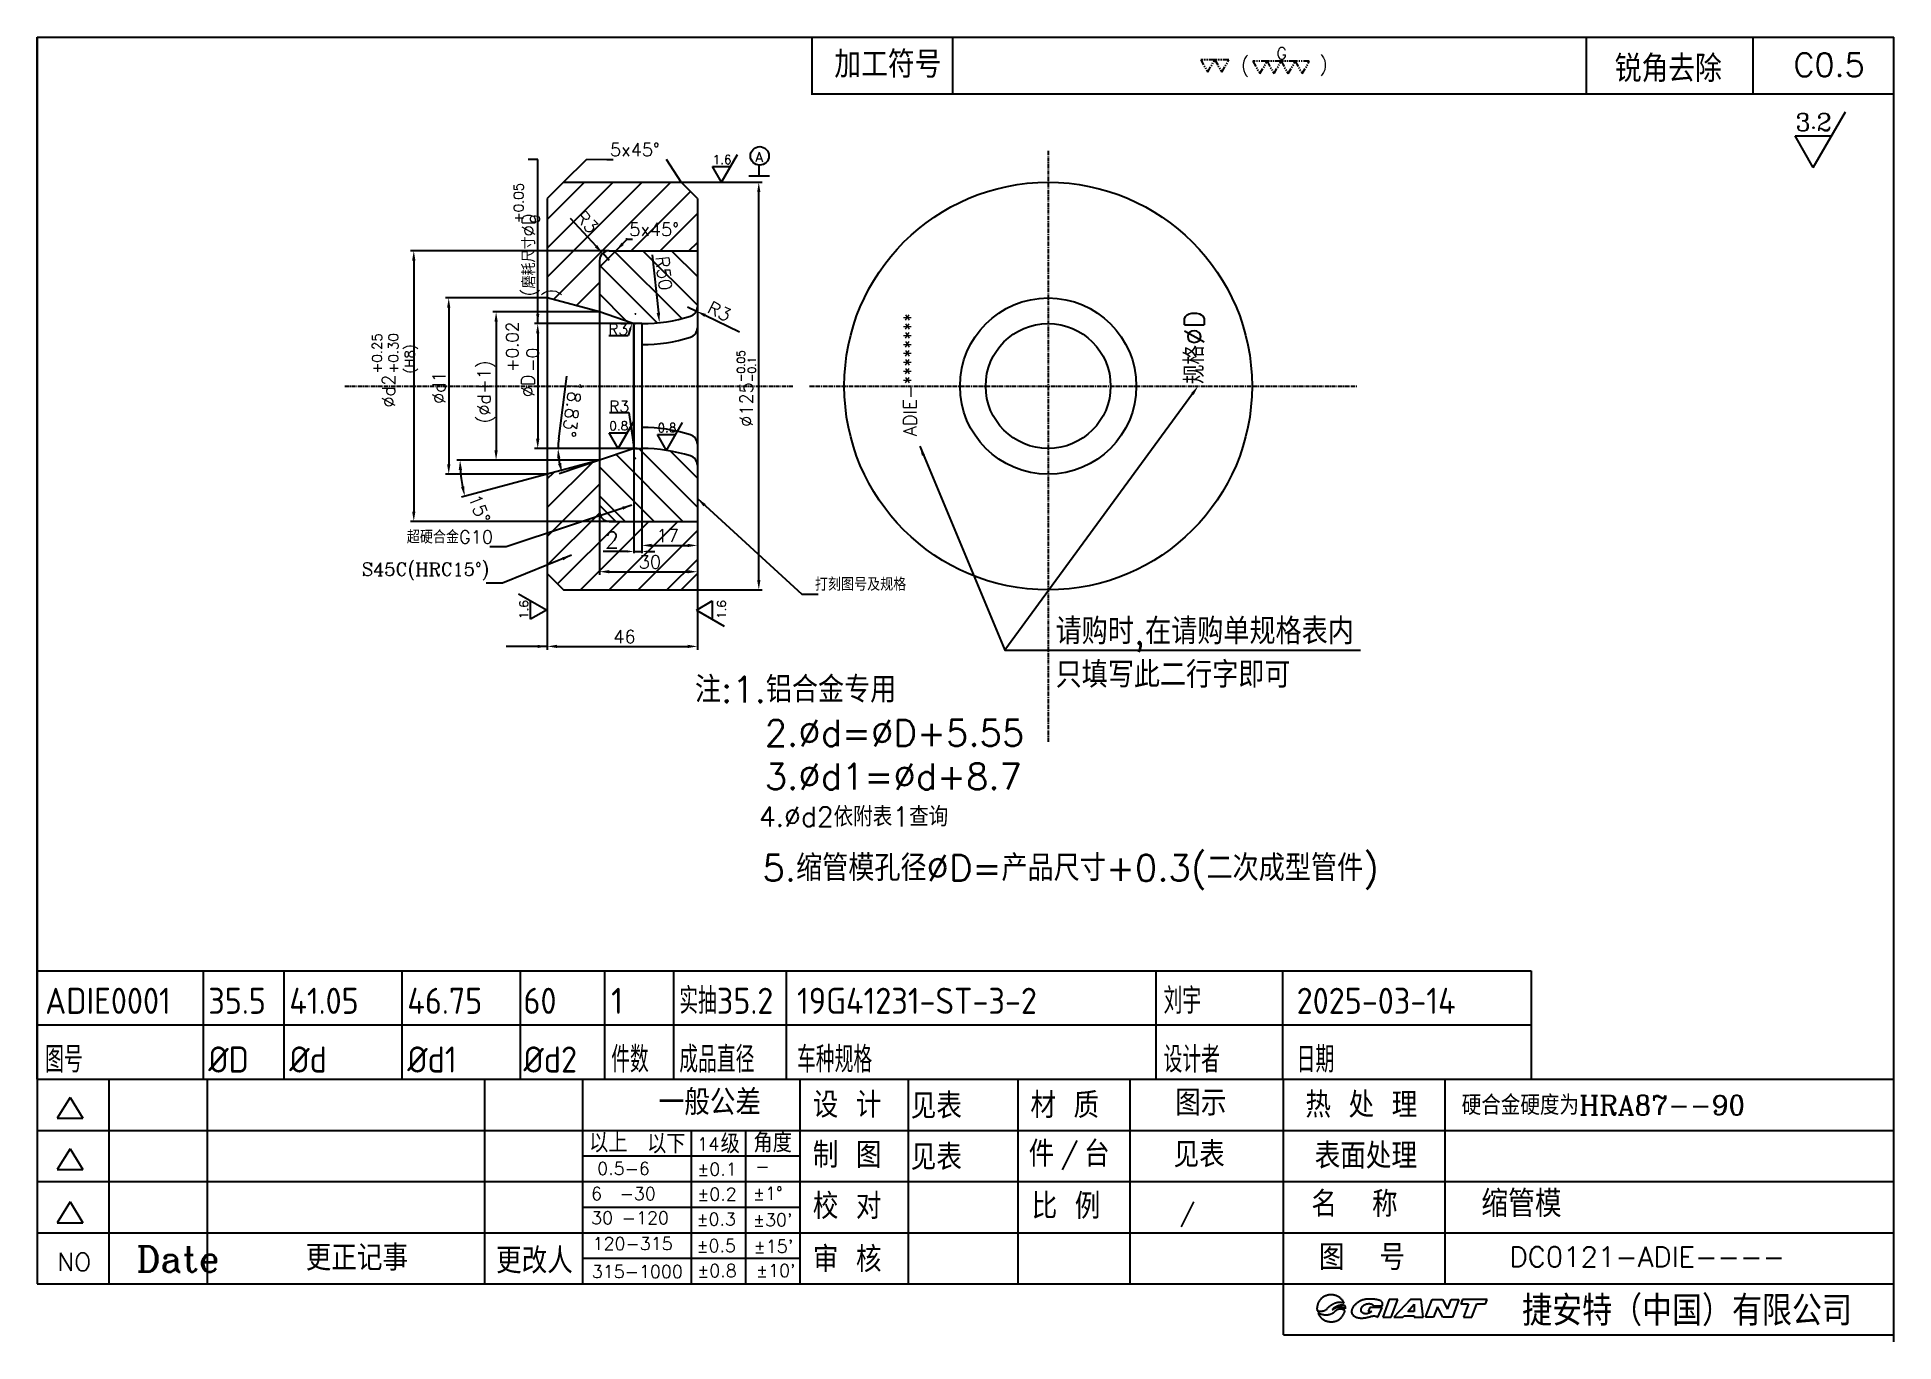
# Model space of a CAD drawing. Extents: x 169 to 738, y -1633 to -1233.
import ezdxf
from ezdxf.enums import TextEntityAlignment as Align

# ---------------------------------------------------------------- set-up
doc = ezdxf.new("R2010")
doc.units = 0
doc.header["$MEASUREMENT"] = 0
doc.linetypes.add('CENTER', pattern=[2, 1.25, -0.25, 0.25, -0.25])
doc.linetypes.add('PHANTOM', pattern=[2.5, 1.25, -0.25, 0.25, -0.25, 0.25, -0.25])
doc.layers.get('0').update_dxf_attribs({"linetype": 'CONTINUOUS'})
doc.layers.get('DEFPOINTS').update_dxf_attribs({"linetype": 'CONTINUOUS'})
for name, color, linetype in [('CEN', 1, 'CENTER'), ('CON', 7, 'CONTINUOUS'), ('DIM', 7, 'CONTINUOUS'), ('F', 7, 'CONTINUOUS'), ('TXT', 7, 'CONTINUOUS'), ('UTI', 4, 'PHANTOM')]:
    doc.layers.add(name, color=color, linetype=linetype)
doc.styles.add('ACISOTS', font='isocp.shx', dxfattribs={"height": 8, "bigfont": 'gbcbig.shx'})
doc.styles.add('H', font='complex.shx', dxfattribs={"bigfont": 'hzfs.shx'})
doc.styles.add('HZ', font='complex.shx', dxfattribs={"bigfont": 'HZFS.SHX'})
doc.styles.add('ROMANS', font='romans.shx', dxfattribs={"bigfont": 'hzfs.shx'})
doc.styles.get("Standard").update_dxf_attribs({"font": 'txt.shx', "bigfont": 'hzfs.shx'})
doc.styles.add('USER1', font='simplex.shx', dxfattribs={"bigfont": 'hzfs.shx'})
doc.dimstyles.get("Standard").update_dxf_attribs({"dimtxt": 4, "dimasz": 3, "dimexe": 1, "dimexo": 0, "dimgap": 1, "dimtad": 1, "dimdec": 3, "dimrnd": 0.01, "dimtxsty": 'STANDARD', "dimcen": 2.5, "dimazin": 2, "dimtfac": 1, "dimtdec": 3, "dimtmove": 0, "dimatfit": 3})
doc.dimstyles.new('STANDARD$0', dxfattribs={"dimtxt": 5, "dimasz": 2, "dimexe": 0.5, "dimexo": 0.5, "dimgap": 1, "dimtad": 1, "dimtxsty": 'ROMANS', "dimcen": 0, "dimclrd": 256, "dimclre": 256, "dimclrt": 256, "dimazin": 3, "dimtfac": 1, "dimtmove": 0, "dimatfit": 3, "dimlwd": -1, "dimlwe": -1})
doc.dimstyles.new('Standard$4', dxfattribs={"dimtxt": 3.5, "dimasz": 2, "dimexe": 0.5, "dimexo": 0.625, "dimtad": 1, "dimtxsty": 'STANDARD', "dimcen": 2.5, "dimclrt": 256, "dimazin": 2, "dimtfac": 1, "dimtmove": 0, "dimatfit": 3})

msp = doc.modelspace()

# ---------------------------------------------------------------- texts
at = {"style": 'HZ'}
for s, p in [('见表', (436.874, -1564.2588)), ('图示', (517.9732, -1563.2928)), ('见表', (436.874, -1579.9802))]:
    msp.add_text(s, height=7.84306, dxfattribs=at).set_placement(p)
msp.add_attdef('见表', (517.4627, -1579.1702), '1', height=7.8431, dxfattribs=at)
at = {"layer": 'DIM'}
for s, height, style, p in [('加工符号', 8.208, 'HZ', (413.4683, -1245.0273)), ('锐角去除', 8.208, 'HZ', (652.6957, -1246.3171)), ('图号', 8, 'ACISOTS', (171.5383, -1550.096)), ('%%CD', 8, 'ACISOTS', (221.5492, -1550.096)), ('%%Cd', 8, 'ACISOTS', (246.3824, -1550.096)), ('%%Cd1', 8, 'ACISOTS', (282.5535, -1550.096)), ('%%Cd2', 8, 'ACISOTS', (318.1628, -1550.096)), ('件数', 8, 'ACISOTS', (345.0505, -1550.096)), ('成品直径', 8, 'ACISOTS', (365.9234, -1550.096)), ('车种规格', 8, 'ACISOTS', (402.0299, -1550.096)), ('设计者', 8, 'ACISOTS', (514.389, -1550.096)), ('日期', 8, 'ACISOTS', (555.1949, -1550.096)), ('一般公差', 7.84306, 'HZ', (359.6098, -1563.1654)), ('设 计', 7.84306, 'HZ', (406.8588, -1563.9302)), ('材 质', 7.84306, 'HZ', (473.5625, -1564.0485)), ('热 处 理', 7.84306, 'HZ', (557.8711, -1563.9302)), ('硬合金硬度为HRA87--90', 6, 'HZ', (605.7631, -1563.1005)), ('以上', 5.8823, 'HZ', (338.2903, -1574.574)), ('以下', 5.8823, 'HZ', (356.0707, -1574.87)), ('14', 3.92153, 'USER1', (371.4326, -1573.9816)), ('级', 5.8823, 'HZ', (378.5927, -1574.87)), ('角度', 5.8823, 'HZ', (388.6683, -1574.574)), ('制 图', 7.84306, 'HZ', (406.8588, -1579.3205)), ('件', 7.8431, 'HZ', (473.0415, -1578.9392)), ('/', 5.8823, 'USER1', (482.7907, -1577.9544)), ('台', 7.8431, 'HZ', (490.0245, -1578.9392)), ('表面处理', 7.84306, 'HZ', (560.7165, -1579.5567)), ('0.5-6', 3.92153, 'USER1', (340.7673, -1581.4685)), ('%%p0.1', 3.92153, 'USER1', (371.4326, -1581.7025)), ('-', 3.9215, 'USER1', (389.2231, -1580.7666)), ('6  -30', 3.92153, 'USER1', (338.8946, -1589.1895)), ('%%p0.2', 3.92153, 'USER1', (371.4326, -1589.361)), ('%%p1%%d', 3.92153, 'USER1', (388.5209, -1589.1112)), ('校 对', 7.84306, 'HZ', (406.8588, -1595.0067)), ('比 例', 7.84306, 'HZ', (473.9668, -1594.9814)), ('名  称', 7.84306, 'HZ', (559.7111, -1594.3519)), ('缩管模', 8.208, 'HZ', (611.7917, -1594.4374)), ('30 -120', 3.92153, 'USER1', (338.8946, -1596.614)), ('%%p0.3', 3.92153, 'USER1', (371.1985, -1597.0195)), ("%%p30'", 3.92153, 'USER1', (388.5209, -1597.2376)), ('Date', 7.84306, 'HZ', (199.4432, -1611.1964)), ('更正记事', 7.84306, 'HZ', (251.4242, -1610.8313)), ('更改人', 7.84306, 'HZ', (309.7569, -1611.7039)), ('120-315', 3.92153, 'USER1', (339.3627, -1604.5065)), ('%%p0.5', 3.92153, 'USER1', (371.1985, -1605.1459)), ("%%p15'", 3.92153, 'USER1', (388.755, -1605.3641)), ('审 核', 7.84306, 'HZ', (406.8588, -1611.2848)), ('图  号', 7.84306, 'HZ', (561.9953, -1610.6908)), ('NO', 5.49014, 'USER1', (175.269, -1610.9196)), ('315-1000', 3.92153, 'USER1', (339.1287, -1613.1008)), ('%%p0.8', 3.92153, 'USER1', (371.4326, -1612.8044)), ("%%p10'", 3.92153, 'USER1', (389.4572, -1612.7886)), ('捷安特（中国）有限公司', 9.19109, 'HZ', (624.3138, -1627.7197))]:
    msp.add_text(s, height=height, dxfattribs=dict(at, style=style)).set_placement(p)
msp.add_text('C0.5', height=7.182, dxfattribs=at).set_placement((707.4751, -1244.6169))
at = {"layer": 'DIM', "attachment_point": 1, "style": 'H'}
for s, insert, char_height, width in [('3.2', (708.0894, -1255.9414), 5.4, 11.748), ('1.6', (376.1449, -1268.7683), 2.7, 5.87), ('A', (389.2777, -1267.8397), 3, 11.99), ('0.8', (344.4819, -1350.4183), 2.7, 5.87), ('0.8', (359.2646, -1350.989), 2.7, 5.87)]:
    msp.add_mtext(s, dxfattribs=dict(at, insert=insert, char_height=char_height, width=width))
at = {"layer": 'DIM'}
for s, insert, char_height, attachment_point in [('5x45%%d', (344.6778, -1269.0443), 4, 7), ('5x45%%d', (350.5727, -1291.537), 4, 4), ('超硬合金G10', (308.8578, -1387.8678), 4, 9), ('打刻图号及规格', (407.5094, -1402.3666), 4, 7), ('请购时,在请购单规格表内\\P只填写此二行字即可', (481.2959, -1432.1207), 8, 7)]:
    msp.add_mtext(s, dxfattribs=dict(at, insert=insert, char_height=char_height, attachment_point=attachment_point))
at = {"layer": 'DIM', "attachment_point": 1, "rotation": 90}
for s, insert, char_height, width in [('{\\H1.5x;+0.05\\P0}', (315.1662, -1289.6081), 2, 8.31), ('(磨耗尺寸%%cD    )', (317.7705, -1312.0529), 3.999, 36.428206), ('ADIE-********', (434.6907, -1354.8929), 4, 47.61), ('{\\H2x;+0.25\\P+0.30\\P(H8)}', (271.7762, -1335.7189), 1.5, 7.52)]:
    msp.add_mtext(s, dxfattribs=dict(at, insert=insert, char_height=char_height, width=width))
at = {"layer": 'DIM', "rotation": 90}
for s, insert, char_height, attachment_point in [('规格%%cD', (520.7971, -1338.9603), 6, 1), ('\\A1;%%cd2', (276.8606, -1341.1128), 4, 5)]:
    msp.add_mtext(s, dxfattribs=dict(at, insert=insert, char_height=char_height, attachment_point=attachment_point))
at = {"layer": 'DIM', "attachment_point": 1, "rotation": 90, "style": 'H'}
for s, insert, char_height, width in [('{\\H1.667x;+0.02\\P-0}', (312.8818, -1335.2531), 2.25, 20.475), ('1.6', (316.9017, -1411.0026), 2.7, 5.87), ('1.6', (377.5131, -1411.0026), 2.7, 5.87)]:
    msp.add_mtext(s, dxfattribs=dict(at, insert=insert, char_height=char_height, width=width))
at = {"layer": 'DIM', "insert": (307.723, -1399.0638), "char_height": 4, "attachment_point": 9, "style": 'HZ'}
msp.add_mtext('S45C(HRC15%%d)', dxfattribs=at)
at = {"layer": 'DIM', "char_height": 8, "width": 267.7, "attachment_point": 1}
for s, insert in [('注:1.铝合金专用\\P   2.%%cd=%%cD+5.55\\P   3.%%cd1=%%cd+8.7\\P  {\\H0.75x; 4.%%cd2依附表1查询}\\P\\P  ', (370.7386, -1428.6239)), ('   5.缩管模孔径%%cD=产品尺寸+0.3(二次成型管件)', (370.0506, -1483.3386))]:
    msp.add_mtext(s, dxfattribs=dict(at, insert=insert))
at = {"layer": 'DIM', "style": 'HZ'}
msp.add_attdef('/', (519.3885, -1595.7261), '1:1', height=5, dxfattribs=at)
at = {"layer": 'TXT'}
for s, height, style, p in [('(', 4.32, 'ROMANS', (538.0387, -1243.2473)), (')', 4.32, 'ROMANS', (562.1168, -1242.991)), ('ADIE0001', 8, 'ACISOTS', (171.5383, -1532.096)), ('35.5', 8, 'ACISOTS', (221.5492, -1532.096)), ('41.05', 8, 'ACISOTS', (246.3824, -1532.096)), ('46.75', 8, 'ACISOTS', (282.5535, -1532.096)), ('60', 8, 'ACISOTS', (318.1628, -1532.096)), ('1', 8, 'ACISOTS', (345.0505, -1532.096)), ('实抽35.2', 8, 'ACISOTS', (365.9234, -1532.096)), ('19G41231-ST-3-2', 8, 'ACISOTS', (402.0299, -1532.096)), ('刘宇', 8, 'ACISOTS', (514.389, -1532.096)), ('2025-03-14', 8, 'ACISOTS', (555.1949, -1532.096))]:
    msp.add_text(s, height=height, dxfattribs=dict(at, style=style)).set_placement(p)
msp.add_text('DC0121-ADIE----', height=6.2, dxfattribs=at).set_placement((662.672, -1606.6185), align=Align.MIDDLE)

# ---------------------------------------------------------------- blocks, each defined once
blk = doc.blocks.new('DY00018A')
at = {"layer": 'UTI', "color": 7}
for points in [[(1.5, 2.6), (-1.5, 2.6), (0, 0)], [(4.5, 2.6), (1.5, 2.6), (3, 0)]]:
    blk.add_lwpolyline(points, close=True, dxfattribs=at)
blk = doc.blocks.new('DY00021A')
at = {"layer": 'UTI', "color": 7}
for points in [[(1.5, 2.6), (-1.5, 2.6), (0, 0)], [(4.5, 2.6), (1.5, 2.6), (3, 0)], [(7.5, 2.6), (4.5, 2.6), (6, 0)], [(10.5, 2.6), (7.5, 2.6), (9, 0)]]:
    blk.add_lwpolyline(points, close=True, dxfattribs=at)
at = {"layer": 'UTI'}
blk.add_text('G', height=2.5, dxfattribs=at).set_placement((4.61, 4.28), align=Align.MIDDLE)
blk = doc.blocks.new('*D16')
at = {"layer": 'DEFPOINTS', "color": 0, "transparency": 16777216}
for p in [(368.47, -1315.28), (371.17, -1316.59)]:
    blk.add_point(p, dxfattribs=at)
at = {"layer": 'DIM', "color": 0, "lineweight": -2, "transparency": 16777216}
for p, q in [((368.47, -1315.28), (371.17, -1316.59)), ((384.37, -1323), (373.87, -1317.9))]:
    blk.add_line(p, q, dxfattribs=at)
at = {"layer": 'DIM', "color": 0, "transparency": 16777216}
blk.add_solid([(374.09, -1317.45), (373.65, -1318.35), (371.17, -1316.59)], dxfattribs=at)
at = {"layer": 'DIM', "color": 0, "transparency": 16777216, "insert": (378.18, -1316.66), "char_height": 4, "attachment_point": 5, "rotation": 334.1077}
blk.add_mtext('\\A1;R3', dxfattribs=at)
blk = doc.blocks.new('*D15')
at = {"layer": 'DEFPOINTS', "color": 0, "transparency": 16777216}
for p in [(351.5, -1320.26), (352.47, -1317.42)]:
    blk.add_point(p, dxfattribs=at)
at = {"layer": 'DIM', "color": 0, "lineweight": -2, "transparency": 16777216}
for p, q in [((352.38, -1317.42), (352.56, -1317.42)), ((352.47, -1317.51), (352.47, -1317.33)), ((344.29, -1324.04), (350.21, -1324.04)), ((350.86, -1322.15), (350.21, -1324.04))]:
    blk.add_line(p, q, dxfattribs=at)
at = {"layer": 'DIM', "color": 0, "transparency": 16777216}
blk.add_solid([(351.17, -1322.26), (350.54, -1322.04), (351.5, -1320.26)], dxfattribs=at)
at = {"layer": 'DIM', "transparency": 16777216, "insert": (347.2, -1322.2), "char_height": 3.5, "attachment_point": 5}
blk.add_mtext('\\A1;R3', dxfattribs=at)
blk = doc.blocks.new('*D14')
at = {"layer": 'DEFPOINTS', "color": 0, "transparency": 16777216}
for p in [(354.47, -1270.42), (359.83, -1320.13)]:
    blk.add_point(p, dxfattribs=at)
at = {"layer": 'DIM', "color": 0, "lineweight": -2, "transparency": 16777216}
blk.add_line((357.59, -1299.32), (359.51, -1317.15), dxfattribs=at)
at = {"layer": 'DIM', "color": 0, "transparency": 16777216}
blk.add_solid([(359.01, -1317.2), (360.01, -1317.09), (359.83, -1320.13)], dxfattribs=at)
at = {"layer": 'DIM', "color": 0, "transparency": 16777216, "insert": (361.21, -1304.96), "char_height": 4, "attachment_point": 5, "rotation": 276.1503}
blk.add_mtext('\\A1;R50', dxfattribs=at)
blk = doc.blocks.new('*D13')
at = {"layer": 'DEFPOINTS', "color": 0, "transparency": 16777216}
for p in [(341.47, -1378.07), (371.47, -1381.07), (371.47, -1396.5)]:
    blk.add_point(p, dxfattribs=at)
at = {"layer": 'DIM', "color": 0, "lineweight": -2, "transparency": 16777216}
for p, q in [((341.47, -1378.07), (341.47, -1397.5)), ((371.47, -1381.07), (371.47, -1397.5)), ((344.47, -1396.5), (368.47, -1396.5))]:
    blk.add_line(p, q, dxfattribs=at)
at = {"layer": 'DIM', "color": 0, "transparency": 16777216}
for points in [[(344.47, -1396), (344.47, -1397), (341.47, -1396.5)], [(368.47, -1397), (368.47, -1396), (371.47, -1396.5)]]:
    blk.add_solid(points, dxfattribs=at)
at = {"layer": 'DIM', "color": 0, "transparency": 16777216, "insert": (356.93, -1393.5), "char_height": 4, "attachment_point": 5}
blk.add_mtext('\\A1;30', dxfattribs=at)
blk = doc.blocks.new('*D12')
at = {"layer": 'DEFPOINTS', "color": 0, "transparency": 16777216}
for p in [(354.47, -1358.72), (371.47, -1358.72), (371.47, -1388.44)]:
    blk.add_point(p, dxfattribs=at)
at = {"layer": 'DIM', "color": 0, "lineweight": -2, "transparency": 16777216}
for p, q in [((354.47, -1358.72), (354.47, -1389.44)), ((371.47, -1358.72), (371.47, -1389.44)), ((357.47, -1388.44), (368.47, -1388.44))]:
    blk.add_line(p, q, dxfattribs=at)
at = {"layer": 'DIM', "color": 0, "transparency": 16777216}
for points in [[(357.47, -1387.94), (357.47, -1388.94), (354.47, -1388.44)], [(368.47, -1388.94), (368.47, -1387.94), (371.47, -1388.44)]]:
    blk.add_solid(points, dxfattribs=at)
at = {"layer": 'DIM', "color": 0, "transparency": 16777216, "insert": (362.33, -1385.44), "char_height": 4, "attachment_point": 5}
blk.add_mtext('\\A1;17', dxfattribs=at)
blk = doc.blocks.new('*D11')
at = {"layer": 'DEFPOINTS', "color": 0, "transparency": 16777216}
for p in [(366.47, -1277.07), (390.3, -1277.07), (366.47, -1402.07)]:
    blk.add_point(p, dxfattribs=at)
at = {"layer": 'DIM', "color": 0, "lineweight": -2, "transparency": 16777216}
for p, q in [((366.47, -1277.07), (391.3, -1277.07)), ((390.3, -1399.07), (390.3, -1280.07)), ((366.47, -1402.07), (391.3, -1402.07))]:
    blk.add_line(p, q, dxfattribs=at)
at = {"layer": 'DIM', "color": 0, "transparency": 16777216}
for points in [[(390.8, -1280.07), (389.8, -1280.07), (390.3, -1277.07)], [(389.8, -1399.07), (390.8, -1399.07), (390.3, -1402.07)]]:
    blk.add_solid(points, dxfattribs=at)
at = {"layer": 'DIM', "color": 0, "transparency": 16777216, "insert": (386.5, -1340.3), "char_height": 4, "attachment_point": 5, "rotation": 90}
blk.add_mtext('\\A1;%%C125{\\H2.400000;\\S-0.05^ -0.1;}', dxfattribs=at)
blk = doc.blocks.new('*D10')
at = {"layer": 'DEFPOINTS', "color": 0, "transparency": 16777216}
for p in [(352.05, -1358.74), (352.47, -1361.72)]:
    blk.add_point(p, dxfattribs=at)
at = {"layer": 'DIM', "color": 0, "lineweight": -2, "transparency": 16777216}
for p, q in [((344.49, -1347.66), (350.5, -1347.66)), ((350.5, -1347.66), (351.78, -1356.76)), ((352.38, -1361.72), (352.56, -1361.72)), ((352.47, -1361.81), (352.47, -1361.63))]:
    blk.add_line(p, q, dxfattribs=at)
at = {"layer": 'DIM', "color": 0, "transparency": 16777216}
blk.add_solid([(351.45, -1356.81), (352.11, -1356.72), (352.05, -1358.74)], dxfattribs=at)
at = {"layer": 'DIM', "transparency": 16777216, "insert": (347.49, -1345.82), "char_height": 3.5, "attachment_point": 5}
blk.add_mtext('\\A1;R3', dxfattribs=at)
blk = doc.blocks.new('*D9')
at = {"layer": 'DEFPOINTS', "color": 0, "transparency": 16777216}
for p in [(325.47, -1312.55), (295.25, -1366.58), (325.47, -1366.58)]:
    blk.add_point(p, dxfattribs=at)
at = {"layer": 'DIM', "color": 0, "lineweight": -2, "transparency": 16777216}
for p, q in [((325.47, -1312.55), (294.25, -1312.55)), ((295.25, -1315.55), (295.25, -1363.58)), ((325.47, -1366.58), (294.25, -1366.58))]:
    blk.add_line(p, q, dxfattribs=at)
at = {"layer": 'DIM', "color": 0, "transparency": 16777216}
for points in [[(295.75, -1315.55), (294.75, -1315.55), (295.25, -1312.55)], [(294.75, -1363.58), (295.75, -1363.58), (295.25, -1366.58)]]:
    blk.add_solid(points, dxfattribs=at)
at = {"layer": 'DIM', "color": 0, "transparency": 16777216, "insert": (292.25, -1340), "char_height": 4, "attachment_point": 5, "rotation": 90}
blk.add_mtext('\\A1;%%cd1', dxfattribs=at)
blk = doc.blocks.new('*D8')
at = {"layer": 'DEFPOINTS', "color": 0, "transparency": 16777216}
for p in [(298.88, -1366.02), (325.12, -1362.3), (341.47, -1362.3), (341.47, -1362.3), (325.47, -1366.58)]:
    blk.add_point(p, dxfattribs=at)
at = {"layer": 'DIM', "color": 0, "lineweight": -2, "transparency": 16777216}
for p, q in [((325.12, -1362.3), (297.72, -1362.3)), ((325.47, -1366.58), (299.21, -1373.62))]:
    blk.add_line(p, q, dxfattribs=at)
blk.add_arc((341.47, -1362.3), 42.75, 184.0211, 190.9789, dxfattribs=at)
at = {"layer": 'DIM', "color": 0, "transparency": 16777216}
for points in [[(299.32, -1365.28), (298.32, -1365.31), (298.72, -1362.3)], [(299.01, -1370.55), (299.99, -1370.33), (300.17, -1373.36)]]:
    blk.add_solid(points, dxfattribs=at)
at = {"layer": 'DIM', "color": 0, "transparency": 16777216, "insert": (304.6, -1377.15), "char_height": 4, "attachment_point": 5, "rotation": 291.9425}
blk.add_mtext('\\A1;15%%d', dxfattribs=at)
blk = doc.blocks.new('*D7')
at = {"layer": 'DEFPOINTS', "color": 0, "transparency": 16777216}
for p in [(342.44, -1298.86), (344.47, -1301.07)]:
    blk.add_point(p, dxfattribs=at)
at = {"layer": 'DIM', "color": 0, "lineweight": -2, "transparency": 16777216}
for p, q in [((332.47, -1288.1), (340.4, -1296.66)), ((344.47, -1301.07), (342.44, -1298.86))]:
    blk.add_line(p, q, dxfattribs=at)
at = {"layer": 'DIM', "color": 0, "transparency": 16777216}
blk.add_solid([(340.03, -1297), (340.76, -1296.32), (342.44, -1298.86)], dxfattribs=at)
at = {"layer": 'DIM', "color": 0, "transparency": 16777216, "insert": (337.62, -1289.24), "char_height": 4, "attachment_point": 5, "rotation": 312.7845}
blk.add_mtext('\\A1;R3', dxfattribs=at)
blk = doc.blocks.new('*D6')
at = {"layer": 'DEFPOINTS', "color": 0, "transparency": 16777216}
for p in [(341.47, -1316.83), (309.77, -1362.3), (341.47, -1362.3)]:
    blk.add_point(p, dxfattribs=at)
at = {"layer": 'DIM', "color": 0, "lineweight": -2, "transparency": 16777216}
for p, q in [((341.47, -1316.83), (308.77, -1316.83)), ((309.77, -1319.83), (309.77, -1359.3)), ((341.47, -1362.3), (308.77, -1362.3))]:
    blk.add_line(p, q, dxfattribs=at)
at = {"layer": 'DIM', "color": 0, "transparency": 16777216}
for points in [[(310.27, -1319.83), (309.27, -1319.83), (309.77, -1316.83)], [(309.27, -1359.3), (310.27, -1359.3), (309.77, -1362.3)]]:
    blk.add_solid(points, dxfattribs=at)
at = {"layer": 'DIM', "color": 0, "transparency": 16777216, "insert": (306.77, -1341.33), "char_height": 4, "attachment_point": 5, "rotation": 90}
blk.add_mtext('\\A1;(%%cd+1)', dxfattribs=at)
blk = doc.blocks.new('*D5')
at = {"layer": 'DEFPOINTS', "color": 0, "transparency": 16777216}
for p in [(325.47, -1397.07), (371.47, -1397.07), (371.47, -1419.41)]:
    blk.add_point(p, dxfattribs=at)
at = {"layer": 'DIM', "color": 0, "lineweight": -2, "transparency": 16777216}
for p, q in [((325.47, -1397.07), (325.47, -1420.41)), ((371.47, -1397.07), (371.47, -1420.41)), ((328.47, -1419.41), (368.47, -1419.41))]:
    blk.add_line(p, q, dxfattribs=at)
at = {"layer": 'DIM', "color": 0, "transparency": 16777216}
for points in [[(328.47, -1418.91), (328.47, -1419.91), (325.47, -1419.41)], [(368.47, -1419.91), (368.47, -1418.91), (371.47, -1419.41)]]:
    blk.add_solid(points, dxfattribs=at)
at = {"layer": 'DIM', "color": 0, "transparency": 16777216, "insert": (349.13, -1416.41), "char_height": 4, "attachment_point": 5}
blk.add_mtext('\\A1;46', dxfattribs=at)
blk = doc.blocks.new('*D4')
at = {"layer": 'DEFPOINTS', "color": 0, "transparency": 16777216}
for p in [(351.97, -1320.42), (354.47, -1320.42), (354.47, -1390.3)]:
    blk.add_point(p, dxfattribs=at)
at = {"layer": 'DIM', "transparency": 16777216}
for p, q in [((351.97, -1320.92), (351.97, -1390.8)), ((354.47, -1320.92), (354.47, -1390.8)), ((349.97, -1390.3), (342.64, -1390.3)), ((351.97, -1390.3), (354.47, -1390.3)), ((356.47, -1390.3), (358.47, -1390.3))]:
    blk.add_line(p, q, dxfattribs=at)
for points in [[(349.97, -1390.63), (349.97, -1389.96), (351.97, -1390.3)], [(356.47, -1389.96), (356.47, -1390.63), (354.47, -1390.3)]]:
    blk.add_solid(points, dxfattribs=at)
at = {"layer": 'DIM', "transparency": 16777216, "insert": (345.31, -1386.8), "char_height": 5, "attachment_point": 5, "style": 'ROMANS'}
blk.add_mtext('\\A1;2', dxfattribs=at)
blk = doc.blocks.new('*D3')
at = {"layer": 'DEFPOINTS', "color": 0, "transparency": 16777216}
for p in [(341.47, -1358.72), (351.5, -1358.88), (352.97, -1358.72), (329.33, -1363.76), (341.47, -1362.3)]:
    blk.add_point(p, dxfattribs=at)
at = {"layer": 'DIM', "color": 0, "lineweight": -2, "transparency": 16777216}
for p, q in [((328.97, -1355.72), (331.46, -1336.55)), ((341.47, -1358.72), (327.77, -1358.72)), ((341.47, -1362.3), (329.07, -1366.53))]:
    blk.add_line(p, q, dxfattribs=at)
for start, end in [(172.5854, 180), (187.4146, 191.4192)]:
    blk.add_arc((351.97, -1358.72), 23.2, start, end, dxfattribs=at)
at = {"layer": 'DIM', "color": 0, "transparency": 16777216}
for points in [[(329.47, -1361.68), (328.47, -1361.74), (328.77, -1358.72)], [(328.75, -1363.44), (329.72, -1363.18), (330.02, -1366.2)]]:
    blk.add_solid(points, dxfattribs=at)
at = {"layer": 'DIM', "color": 0, "transparency": 16777216, "insert": (333.19, -1346.52), "char_height": 4, "attachment_point": 5, "rotation": 262.5854}
blk.add_mtext('\\A1;18.83%%d', dxfattribs=at)
blk = doc.blocks.new('*D2')
at = {"layer": 'DEFPOINTS', "color": 0, "transparency": 16777216}
for p in [(352.47, -1320.42), (322.53, -1358.72), (352.47, -1358.72)]:
    blk.add_point(p, dxfattribs=at)
at = {"layer": 'DIM', "color": 0, "lineweight": -2, "transparency": 16777216}
for p, q in [((352.47, -1320.42), (321.53, -1320.42)), ((322.53, -1323.42), (322.53, -1355.72)), ((352.47, -1358.72), (321.53, -1358.72))]:
    blk.add_line(p, q, dxfattribs=at)
at = {"layer": 'DIM', "color": 0, "transparency": 16777216}
for points in [[(323.03, -1323.42), (322.03, -1323.42), (322.53, -1320.42)], [(322.03, -1355.72), (323.03, -1355.72), (322.53, -1358.72)]]:
    blk.add_solid(points, dxfattribs=at)
at = {"layer": 'DIM', "color": 0, "transparency": 16777216, "insert": (319.53, -1339.49), "char_height": 4, "attachment_point": 5, "rotation": 90}
blk.add_mtext('\\A1;%%cD', dxfattribs=at)
blk = doc.blocks.new('GIANT')
for p, q in [((231.51, 30.36), (231.43, 30.28)), ((231.59, 30.43), (231.51, 30.36)), ((231.68, 30.5), (231.59, 30.43)), ((231.77, 30.56), (231.68, 30.5)), ((231.87, 30.62), (231.77, 30.56)), ((231.97, 30.68), (231.87, 30.62)), ((232.07, 30.73), (231.97, 30.68)), ((232.17, 30.77), (232.07, 30.73)), ((232.27, 30.81), (232.17, 30.77)), ((232.38, 30.85), (232.27, 30.81)), ((232.49, 30.88), (232.38, 30.85)), ((232.6, 30.91), (232.49, 30.88)), ((232.72, 30.93), (232.6, 30.91)), ((232.83, 30.94), (232.72, 30.93)), ((232.95, 30.95), (232.83, 30.94)), ((233.07, 30.96), (232.95, 30.95)), ((233.18, 30.95), (233.07, 30.96)), ((233.3, 30.95), (233.18, 30.95)), ((233.42, 30.93), (233.3, 30.95)), ((233.53, 30.91), (233.42, 30.93)), ((233.65, 30.89), (233.53, 30.91)), ((233.76, 30.86), (233.65, 30.89)), ((233.87, 30.82), (233.76, 30.86)), ((233.98, 30.78), (233.87, 30.82)), ((234.09, 30.74), (233.98, 30.78)), ((234.19, 30.68), (234.09, 30.74)), ((234.29, 30.63), (234.19, 30.68)), ((234.39, 30.57), (234.29, 30.63)), ((234.49, 30.5), (234.39, 30.57)), ((234.58, 30.43), (234.49, 30.5)), ((234.67, 30.35), (234.58, 30.43)), ((234.75, 30.27), (234.67, 30.35)), ((230.79, 28.9), (230.78, 28.78)), ((230.78, 28.78), (230.78, 28.67)), ((230.78, 28.67), (230.79, 28.56)), ((230.8, 29.01), (230.79, 28.9)), ((230.79, 28.56), (230.8, 28.45)), ((230.82, 29.12), (230.8, 29.01)), ((230.8, 28.45), (230.82, 28.34)), ((230.84, 29.23), (230.82, 29.12)), ((230.82, 28.34), (230.9, 28.32)), ((230.87, 29.33), (230.84, 29.23)), ((230.9, 29.44), (230.87, 29.33)), ((230.94, 29.55), (230.9, 29.44)), ((230.9, 28.32), (230.98, 28.31)), ((231.01, 27.94), (230.93, 27.97)), ((230.93, 27.97), (230.97, 27.88)), ((230.98, 29.65), (230.94, 29.55)), ((230.97, 27.88), (231.01, 27.79)), ((231.03, 29.75), (230.98, 29.65)), ((230.98, 28.31), (231.07, 28.3)), ((231.08, 27.91), (231.01, 27.94)), ((231.01, 27.79), (231.06, 27.7)), ((231.09, 29.84), (231.03, 29.75)), ((231.06, 27.7), (231.11, 27.61)), ((231.07, 28.3), (231.15, 28.29)), ((231.15, 27.88), (231.08, 27.91)), ((231.15, 29.94), (231.09, 29.84)), ((231.11, 27.61), (231.17, 27.53)), ((231.21, 30.03), (231.15, 29.94)), ((231.15, 28.29), (231.23, 28.28)), ((231.23, 27.85), (231.15, 27.88)), ((231.17, 27.53), (231.23, 27.45)), ((231.28, 30.12), (231.21, 30.03)), ((231.23, 28.28), (231.31, 28.28)), ((231.3, 27.81), (231.23, 27.85)), ((231.23, 27.45), (231.29, 27.37)), ((231.35, 30.2), (231.28, 30.12)), ((231.29, 27.37), (231.36, 27.29)), ((231.38, 27.79), (231.3, 27.81)), ((231.31, 28.28), (231.39, 28.28)), ((231.43, 30.28), (231.35, 30.2)), ((231.46, 27.76), (231.38, 27.79)), ((231.39, 28.28), (231.48, 28.28)), ((231.53, 27.73), (231.46, 27.76)), ((231.48, 28.28), (231.56, 28.28)), ((231.61, 27.71), (231.53, 27.73)), ((231.56, 28.28), (231.64, 28.29)), ((231.69, 27.69), (231.61, 27.71)), ((231.64, 28.29), (231.72, 28.31)), ((231.77, 27.67), (231.69, 27.69)), ((231.72, 28.31), (231.8, 28.32)), ((231.85, 27.66), (231.77, 27.67)), ((231.8, 28.32), (231.88, 28.35)), ((231.93, 27.65), (231.85, 27.66)), ((231.88, 28.35), (231.96, 28.37)), ((232.01, 27.64), (231.93, 27.65)), ((231.96, 28.37), (232.03, 28.41)), ((232.09, 27.63), (232.01, 27.64)), ((232.03, 28.41), (232.11, 28.44)), ((232.18, 27.63), (232.09, 27.63)), ((232.11, 28.44), (232.18, 28.49)), ((232.18, 28.49), (232.25, 28.53)), ((232.26, 27.62), (232.18, 27.63)), ((232.25, 28.53), (232.31, 28.58)), ((232.34, 27.62), (232.26, 27.62)), ((232.31, 28.58), (232.37, 28.63)), ((232.42, 27.63), (232.34, 27.62)), ((232.37, 28.63), (232.44, 28.69)), ((232.5, 27.64), (232.42, 27.63)), ((232.44, 28.69), (232.5, 28.74)), ((232.5, 28.74), (232.56, 28.8)), ((232.58, 27.64), (232.5, 27.64)), ((232.56, 28.8), (232.62, 28.86)), ((232.66, 27.66), (232.58, 27.64)), ((232.62, 28.86), (232.68, 28.91)), ((232.74, 27.67), (232.66, 27.66)), ((232.68, 28.91), (232.74, 28.97)), ((232.74, 28.97), (232.8, 29.03)), ((232.82, 27.69), (232.74, 27.67)), ((232.8, 29.03), (232.86, 29.08)), ((232.9, 27.72), (232.82, 27.69)), ((232.86, 29.08), (232.92, 29.13)), ((232.98, 27.74), (232.9, 27.72)), ((232.92, 29.13), (232.98, 29.19)), ((232.98, 29.19), (233.05, 29.24)), ((233.05, 27.77), (232.98, 27.74)), ((233.05, 29.24), (233.11, 29.29)), ((233.13, 27.8), (233.05, 27.77)), ((233.11, 29.29), (233.18, 29.33)), ((233.2, 27.84), (233.13, 27.8)), ((233.18, 29.33), (233.25, 29.38)), ((233.27, 27.88), (233.2, 27.84)), ((233.25, 29.38), (233.32, 29.42)), ((233.34, 27.92), (233.27, 27.88)), ((233.28, 28.48), (233.35, 28.58)), ((233.38, 28.54), (233.28, 28.48)), ((233.32, 29.42), (233.39, 29.46)), ((233.41, 27.97), (233.34, 27.92)), ((233.35, 28.58), (233.43, 28.68)), ((233.48, 28.6), (233.38, 28.54)), ((233.39, 29.46), (233.46, 29.5)), ((233.47, 28.01), (233.41, 27.97)), ((233.43, 28.68), (233.51, 28.77)), ((233.46, 29.5), (233.54, 29.54)), ((233.54, 28.06), (233.47, 28.01)), ((233.59, 28.66), (233.48, 28.6)), ((233.51, 28.77), (233.61, 28.86)), ((233.54, 29.54), (233.61, 29.57)), ((233.6, 28.12), (233.54, 28.06)), ((233.69, 28.72), (233.59, 28.66)), ((233.66, 28.17), (233.6, 28.12)), ((233.61, 29.57), (233.69, 29.6)), ((233.61, 28.86), (233.7, 28.93)), ((233.72, 28.22), (233.66, 28.17)), ((233.69, 29.6), (233.77, 29.63)), ((233.8, 28.77), (233.69, 28.72)), ((233.7, 28.93), (233.8, 29.01)), ((233.78, 28.28), (233.72, 28.22)), ((233.77, 29.63), (233.84, 29.66)), ((233.85, 28.33), (233.78, 28.28)), ((233.8, 29.01), (233.91, 29.07)), ((233.91, 28.82), (233.8, 28.77)), ((233.84, 29.66), (233.92, 29.68)), ((233.91, 28.38), (233.85, 28.33)), ((233.91, 29.07), (234.02, 29.13)), ((234.02, 28.86), (233.91, 28.82)), ((233.97, 28.43), (233.91, 28.38)), ((233.92, 29.68), (234, 29.7)), ((234.04, 28.48), (233.97, 28.43)), ((234, 29.7), (234.08, 29.72)), ((234.02, 29.13), (234.13, 29.18)), ((234.13, 28.9), (234.02, 28.86)), ((234.11, 28.52), (234.04, 28.48)), ((234.08, 29.72), (234.16, 29.73)), ((234.18, 28.56), (234.11, 28.52)), ((234.13, 29.18), (234.25, 29.22)), ((234.25, 28.92), (234.13, 28.9)), ((234.16, 29.73), (234.25, 29.74)), ((234.26, 28.58), (234.18, 28.56)), ((234.25, 29.74), (234.33, 29.75)), ((234.25, 29.22), (234.37, 29.25)), ((234.37, 28.94), (234.25, 28.92)), ((234.34, 28.61), (234.26, 28.58)), ((234.33, 29.75), (234.41, 29.75)), ((234.42, 28.62), (234.34, 28.61)), ((234.37, 29.25), (234.49, 29.28)), ((234.49, 28.95), (234.37, 28.94)), ((234.41, 29.75), (234.49, 29.75)), ((234.5, 28.62), (234.42, 28.62)), ((234.49, 29.75), (234.58, 29.75)), ((234.49, 29.28), (234.62, 29.3)), ((234.61, 28.94), (234.49, 28.95)), ((234.58, 28.62), (234.5, 28.62)), ((234.58, 29.75), (234.66, 29.74)), ((234.66, 28.62), (234.58, 28.62)), ((234.72, 28.93), (234.61, 28.94)), ((234.62, 29.3), (234.74, 29.31)), ((234.66, 29.74), (234.74, 29.73)), ((234.74, 28.61), (234.66, 28.62)), ((234.84, 28.91), (234.72, 28.93)), ((234.74, 29.73), (234.82, 29.72)), ((234.74, 29.31), (234.86, 29.31)), ((234.82, 28.59), (234.74, 28.61)), ((234.83, 30.18), (234.75, 30.27)), ((234.78, 27.26), (234.85, 27.33)), ((234.82, 29.72), (234.9, 29.7)), ((234.9, 28.57), (234.82, 28.59)), ((234.91, 30.1), (234.83, 30.18)), ((234.96, 28.88), (234.84, 28.91)), ((234.85, 27.33), (234.91, 27.41)), ((234.86, 29.31), (234.99, 29.3)), ((234.9, 29.7), (234.98, 29.68)), ((234.98, 28.55), (234.9, 28.57)), ((234.98, 30), (234.91, 30.1)), ((234.91, 27.41), (234.97, 27.49)), ((235.07, 28.84), (234.96, 28.88)), ((234.97, 27.49), (235.03, 27.57)), ((235.05, 29.91), (234.98, 30)), ((234.98, 29.68), (235.06, 29.65)), ((235.06, 28.53), (234.98, 28.55)), ((234.99, 29.3), (235.11, 29.28)), ((235.03, 27.57), (235.08, 27.66)), ((235.11, 29.81), (235.05, 29.91)), ((235.06, 29.65), (235.13, 29.63)), ((235.13, 28.5), (235.06, 28.53)), ((235.18, 28.8), (235.07, 28.84)), ((235.08, 27.66), (235.13, 27.74)), ((235.16, 29.7), (235.11, 29.81)), ((235.11, 29.28), (235.23, 29.24)), ((235.13, 29.63), (235.21, 29.6)), ((235.21, 28.47), (235.13, 28.5)), ((235.13, 27.74), (235.18, 27.83)), ((235.21, 29.6), (235.16, 29.7)), ((235.29, 28.74), (235.18, 28.8)), ((235.18, 27.83), (235.22, 27.93)), ((235.28, 28.44), (235.21, 28.47)), ((235.22, 27.93), (235.26, 28.02)), ((235.23, 29.24), (235.34, 29.19)), ((235.26, 28.02), (235.29, 28.12)), ((235.36, 28.41), (235.28, 28.44)), ((235.39, 28.67), (235.29, 28.74)), ((235.29, 28.12), (235.32, 28.21)), ((235.32, 28.21), (235.34, 28.31)), ((235.34, 29.19), (235.36, 29.09)), ((235.34, 28.31), (235.36, 28.41)), ((235.36, 29.09), (235.37, 28.98)), ((235.37, 28.98), (235.38, 28.88)), ((235.38, 28.88), (235.39, 28.78)), ((235.39, 28.78), (235.39, 28.67)), ((236.46, 28.45), (236.44, 28.33)), ((236.44, 28.33), (236.44, 28.22)), ((236.44, 28.22), (236.44, 28.1)), ((236.44, 28.1), (236.46, 27.98)), ((236.5, 28.56), (236.46, 28.45)), ((236.46, 27.98), (236.5, 27.87)), ((236.54, 28.67), (236.5, 28.56)), ((236.5, 27.87), (236.56, 27.77)), ((236.59, 28.78), (236.54, 28.67)), ((236.56, 27.77), (236.62, 27.67)), ((236.64, 28.88), (236.59, 28.78)), ((236.62, 27.67), (236.7, 27.58)), ((236.7, 28.98), (236.64, 28.88)), ((236.77, 29.08), (236.7, 28.98)), ((236.7, 27.58), (236.79, 27.51)), ((236.85, 29.17), (236.77, 29.08)), ((236.79, 27.51), (236.89, 27.44)), ((236.92, 29.26), (236.85, 29.17)), ((236.89, 27.44), (236.99, 27.38)), ((237, 29.34), (236.92, 29.26)), ((236.99, 27.38), (237.09, 27.33)), ((237.09, 29.42), (237, 29.34)), ((237.18, 29.5), (237.09, 29.42)), ((237.09, 27.33), (237.2, 27.29)), ((237.27, 29.58), (237.18, 29.5)), ((237.36, 29.65), (237.27, 29.58)), ((237.46, 29.71), (237.36, 29.65)), ((237.56, 29.78), (237.46, 29.71)), ((237.66, 29.84), (237.56, 29.78)), ((237.76, 29.89), (237.66, 29.84)), ((237.87, 29.95), (237.76, 29.89)), ((237.97, 30), (237.87, 29.95)), ((238.08, 30.04), (237.97, 30)), ((237.99, 28.53), (238, 28.65)), ((238, 28.41), (237.99, 28.53)), ((238, 28.65), (238.04, 28.77)), ((238.03, 28.29), (238, 28.41)), ((238.08, 28.17), (238.03, 28.29)), ((238.04, 28.77), (238.09, 28.89)), ((238.19, 30.08), (238.08, 30.04)), ((238.16, 28.07), (238.08, 28.17)), ((238.09, 28.89), (238.15, 28.99)), ((238.15, 28.99), (238.23, 29.09)), ((238.25, 27.99), (238.16, 28.07)), ((238.3, 30.12), (238.19, 30.08)), ((238.23, 29.09), (238.32, 29.17)), ((238.35, 27.92), (238.25, 27.99)), ((238.42, 30.15), (238.3, 30.12)), ((238.32, 29.17), (238.42, 29.25)), ((238.47, 27.88), (238.35, 27.92)), ((238.53, 30.18), (238.42, 30.15)), ((238.42, 29.25), (238.52, 29.32)), ((238.59, 27.85), (238.47, 27.88)), ((238.52, 29.32), (238.64, 29.37)), ((238.65, 30.2), (238.53, 30.18)), ((238.71, 27.83), (238.59, 27.85)), ((238.64, 29.37), (238.75, 29.42)), ((238.76, 30.22), (238.65, 30.2)), ((238.84, 27.84), (238.71, 27.83)), ((238.75, 29.42), (238.87, 29.46)), ((238.88, 30.24), (238.76, 30.22)), ((238.96, 27.86), (238.84, 27.84)), ((238.87, 29.46), (238.99, 29.48)), ((238.99, 30.25), (238.88, 30.24)), ((239.08, 27.89), (238.96, 27.86)), ((239.11, 30.26), (238.99, 30.25)), ((238.99, 29.48), (239.11, 29.5)), ((239.06, 27.28), (239.17, 27.31)), ((239.2, 27.93), (239.08, 27.89)), ((239.23, 30.27), (239.11, 30.26)), ((239.11, 29.5), (239.24, 29.51)), ((239.4, 28.87), (239.12, 28.24)), ((239.12, 28.24), (239.73, 28.24)), ((239.17, 27.31), (239.29, 27.34)), ((239.31, 27.97), (239.2, 27.93)), ((239.35, 30.27), (239.23, 30.27)), ((239.24, 29.51), (239.36, 29.51)), ((239.29, 27.34), (239.4, 27.37)), ((239.42, 28.03), (239.31, 27.97)), ((239.46, 30.27), (239.35, 30.27)), ((239.36, 29.51), (239.49, 29.49)), ((241.41, 28.87), (239.4, 28.87)), ((239.4, 27.37), (239.51, 27.4)), ((239.53, 28.1), (239.42, 28.03)), ((239.58, 30.27), (239.46, 30.27)), ((239.49, 29.49), (239.61, 29.46)), ((239.51, 27.4), (239.63, 27.44)), ((239.63, 28.17), (239.53, 28.1)), ((239.7, 30.26), (239.58, 30.27)), ((239.61, 29.46), (239.72, 29.42)), ((239.73, 28.24), (239.63, 28.17)), ((239.63, 27.44), (239.74, 27.47)), ((239.82, 30.25), (239.7, 30.26)), ((239.72, 29.42), (239.83, 29.36)), ((239.74, 27.47), (239.85, 27.49)), ((239.93, 30.25), (239.82, 30.25)), ((239.83, 29.36), (239.92, 29.27)), ((239.85, 27.49), (239.97, 27.51)), ((239.92, 29.27), (239.97, 29.16)), ((240.05, 30.23), (239.93, 30.25)), ((239.97, 29.16), (241.47, 29.16)), ((239.97, 27.51), (240.09, 27.51)), ((240.17, 30.22), (240.05, 30.23)), ((240.09, 27.51), (240.2, 27.5)), ((240.28, 30.21), (240.17, 30.22)), ((240.2, 27.5), (240.32, 27.47)), ((240.4, 30.19), (240.28, 30.21)), ((240.32, 27.47), (240.43, 27.44)), ((240.52, 30.17), (240.4, 30.19)), ((240.43, 27.44), (240.54, 27.39)), ((240.63, 30.15), (240.52, 30.17)), ((240.54, 27.39), (240.64, 27.34)), ((240.75, 30.13), (240.63, 30.15)), ((240.64, 27.34), (240.75, 27.29)), ((240.86, 30.1), (240.75, 30.13)), ((240.75, 27.29), (241.41, 28.87)), ((240.97, 30.06), (240.86, 30.1)), ((241.08, 30.02), (240.97, 30.06)), ((241.19, 29.97), (241.08, 30.02)), ((241.28, 29.9), (241.19, 29.97)), ((241.37, 29.82), (241.28, 29.9)), ((241.44, 29.73), (241.37, 29.82)), ((241.49, 29.62), (241.44, 29.73)), ((241.47, 29.16), (241.5, 29.27)), ((241.51, 29.51), (241.49, 29.62)), ((241.5, 29.27), (241.51, 29.39)), ((241.51, 29.39), (241.51, 29.51)), ((242.59, 30.21), (241.52, 27.29)), ((243.97, 30.21), (242.59, 30.21)), ((242.89, 27.29), (243.97, 30.21)), ((246.06, 30.21), (243.34, 27.29)), ((244.83, 27.29), (245.04, 27.54)), ((245.04, 27.54), (246.64, 27.54)), ((245.61, 28.21), (246.64, 29.42)), ((246.64, 28.21), (245.61, 28.21)), ((247.83, 30.21), (246.06, 30.21)), ((246.64, 29.42), (246.64, 28.21)), ((246.64, 27.54), (246.64, 27.29)), ((248.13, 27.29), (247.83, 30.21)), ((248.52, 27.29), (249.6, 30.21)), ((249.6, 30.21), (251.31, 30.21)), ((250.49, 29.01), (249.85, 27.29)), ((251.35, 27.29), (250.49, 29.01)), ((251.31, 30.21), (252.1, 28.61)), ((252.1, 28.61), (252.7, 30.21)), ((252.7, 30.21), (253.99, 30.21)), ((253.99, 30.21), (252.92, 27.29)), ((254.56, 30.21), (254.3, 29.5)), ((254.3, 29.5), (255.52, 29.5)), ((258.57, 30.21), (254.56, 30.21)), ((255.52, 29.5), (254.71, 27.29)), ((256.09, 27.29), (256.91, 29.5)), ((256.91, 29.5), (258.31, 29.5)), ((258.31, 29.5), (258.57, 30.21)), ((231.36, 27.29), (231.43, 27.22)), ((231.43, 27.22), (231.5, 27.15)), ((231.5, 27.15), (231.57, 27.09)), ((231.57, 27.09), (231.65, 27.02)), ((231.65, 27.02), (231.73, 26.96)), ((231.73, 26.96), (231.82, 26.91)), ((231.82, 26.91), (231.9, 26.86)), ((231.9, 26.86), (231.99, 26.81)), ((231.99, 26.81), (232.08, 26.76)), ((232.08, 26.76), (232.18, 26.72)), ((232.18, 26.72), (232.27, 26.69)), ((232.27, 26.69), (232.37, 26.65)), ((232.37, 26.65), (232.46, 26.63)), ((232.46, 26.63), (232.56, 26.6)), ((232.56, 26.6), (232.66, 26.58)), ((232.66, 26.58), (232.76, 26.57)), ((232.76, 26.57), (232.86, 26.55)), ((232.86, 26.55), (232.96, 26.55)), ((232.96, 26.55), (233.06, 26.54)), ((233.06, 26.54), (233.16, 26.54)), ((233.16, 26.54), (233.26, 26.55)), ((233.26, 26.55), (233.36, 26.56)), ((233.36, 26.56), (233.46, 26.57)), ((233.46, 26.57), (233.56, 26.59)), ((233.56, 26.59), (233.66, 26.61)), ((233.66, 26.61), (233.76, 26.64)), ((233.76, 26.64), (233.85, 26.67)), ((233.85, 26.67), (233.95, 26.7)), ((233.95, 26.7), (234.04, 26.74)), ((234.04, 26.74), (234.13, 26.78)), ((234.13, 26.78), (234.22, 26.83)), ((234.22, 26.83), (234.31, 26.88)), ((234.31, 26.88), (234.39, 26.93)), ((234.39, 26.93), (234.48, 26.99)), ((234.48, 26.99), (234.56, 27.05)), ((234.56, 27.05), (234.63, 27.12)), ((234.63, 27.12), (234.71, 27.19)), ((234.71, 27.19), (234.78, 27.26)), ((237.2, 27.29), (237.32, 27.25)), ((237.32, 27.25), (237.43, 27.22)), ((237.43, 27.22), (237.54, 27.2)), ((237.54, 27.2), (237.66, 27.18)), ((237.66, 27.18), (237.78, 27.17)), ((237.78, 27.17), (237.89, 27.16)), ((237.89, 27.16), (238.01, 27.16)), ((238.01, 27.16), (238.13, 27.16)), ((238.13, 27.16), (238.25, 27.16)), ((238.25, 27.16), (238.36, 27.17)), ((238.36, 27.17), (238.48, 27.18)), ((238.48, 27.18), (238.6, 27.2)), ((238.6, 27.2), (238.71, 27.21)), ((238.71, 27.21), (238.83, 27.23)), ((238.83, 27.23), (238.94, 27.26)), ((238.94, 27.26), (239.06, 27.28)), ((241.52, 27.29), (242.89, 27.29)), ((243.34, 27.29), (244.83, 27.29)), ((246.64, 27.29), (248.13, 27.29)), ((249.85, 27.29), (248.52, 27.29)), ((252.92, 27.29), (251.35, 27.29)), ((254.71, 27.29), (256.09, 27.29))]:
    blk.add_line(p, q)

# ---------------------------------------------------------------- dimensions: what is measured, and where the dimension line sits
at = {"layer": 'DIM'}
dim = msp.add_radius_dim(center=(354.473, -1270.4157), mpoint=(359.8298, -1320.1279), dimstyle='STANDARD', dxfattribs=at)
dim.commit()
dim.dimension.update_dxf_attribs({"geometry": '*D14', "text_midpoint": (358.2302, -1305.2829), "dimtype": 132})
dim = msp.add_linear_dim(base=(390.2992, -1277.0657), p1=(366.473, -1402.0657), p2=(366.473, -1277.0657), angle=90, dimstyle='STANDARD', override={"dimgap": 1, "dimpost": '%%C<>', "dimtol": 1, "dimlim": 0, "dimtp": -0.05, "dimtm": 0.1, "dimtfac": 0.6}, dxfattribs=at)
dim.commit()
dim.dimension.update_dxf_attribs({"geometry": '*D11', "text_midpoint": (390.2992, -1340.2956), "dimtype": 128})
for center, mpoint, picture, middle in [((344.473, -1301.0657), (342.4353, -1298.864), '*D7', (337.6182, -1289.2425)), ((368.473, -1315.2822), (371.1718, -1316.5922), '*D16', (381.7779, -1318.4057))]:
    dim = msp.add_radius_dim(center=center, mpoint=mpoint, dimstyle='STANDARD', dxfattribs=at)
    dim.commit()
    dim.dimension.update_dxf_attribs({"geometry": picture, "text_midpoint": middle})
for base, p1, p2, text, picture, middle in [((295.248, -1366.5843), (325.473, -1312.5471), (325.473, -1366.5843), '%%cd1', '*D9', (295.248, -1340.0028)), ((309.7708, -1362.2971), (341.473, -1316.8343), (341.473, -1362.2971), '(%%cd+1)', '*D6', (309.7708, -1341.326)), ((322.5259, -1358.7157), (352.4706, -1320.4157), (352.4706, -1358.7157), '%%cD', '*D2', (322.5259, -1339.4944))]:
    dim = msp.add_linear_dim(base=base, p1=p1, p2=p2, angle=90, text=text, dimstyle='STANDARD', override={"dimpost": '%%C<>'}, dxfattribs=at)
    dim.commit()
    dim.dimension.update_dxf_attribs({"geometry": picture, "text_midpoint": middle, "dimtype": 128})
dim = msp.add_linear_dim(base=(354.473, -1390.2981), p1=(351.973, -1320.4157), p2=(354.473, -1320.4157), text='2', dimstyle='STANDARD$0', dxfattribs=at)
dim.commit()
dim.dimension.update_dxf_attribs({"geometry": '*D4', "text_midpoint": (345.3063, -1390.2981), "dimtype": 128})
dim = msp.add_radius_dim(center=(352.4706, -1317.4157), mpoint=(351.5021, -1320.2551), dimstyle='Standard$4', override={"dimtmove": 1}, dxfattribs=at)
dim.commit()
dim.dimension.update_dxf_attribs({"geometry": '*D15', "text_midpoint": (346.0742, -1325.5135)})
dim = msp.add_angular_dim_2l(base=(329.3294, -1363.7589), line1=((351.5021, -1358.8763), (341.473, -1362.2971)), line2=((352.973, -1358.7157), (341.473, -1358.7157)), dimstyle='STANDARD', dxfattribs=at)
dim.commit()
dim.dimension.update_dxf_attribs({"geometry": '*D3', "text_midpoint": (333.191, -1346.5233)})
dim = msp.add_radius_dim(center=(352.4706, -1361.7157), mpoint=(352.0539, -1358.7448), dimstyle='Standard$4', override={"dimtmove": 1}, dxfattribs=at)
dim.commit()
dim.dimension.update_dxf_attribs({"geometry": '*D10', "text_midpoint": (350.4998, -1347.6614), "dimtype": 132})
for base, p1, p2, picture, middle in [((371.473, -1388.4412), (354.473, -1358.7157), (371.473, -1358.7157), '*D12', (362.3255, -1388.4412)), ((371.473, -1396.5003), (341.473, -1378.0657), (371.473, -1381.0657), '*D13', (356.9276, -1396.5003)), ((371.473, -1419.4059), (325.473, -1397.0657), (371.473, -1397.0657), '*D5', (349.1329, -1419.4059))]:
    dim = msp.add_linear_dim(base=base, p1=p1, p2=p2, dimstyle='STANDARD', dxfattribs=at)
    dim.commit()
    dim.dimension.update_dxf_attribs({"geometry": picture, "text_midpoint": middle, "dimtype": 128})
dim = msp.add_angular_dim_2l(base=(298.8808, -1366.0235), line1=((341.473, -1362.2971), (325.473, -1366.5843)), line2=((341.473, -1362.2971), (325.1219, -1362.2971)), dimstyle='STANDARD', dxfattribs=at)
dim.commit()
dim.dimension.update_dxf_attribs({"geometry": '*D8', "text_midpoint": (301.8153, -1378.2736), "dimtype": 130})

# ---------------------------------------------------------------- hatches: boundary and pattern name
at = {"layer": 'DIM'}
h = msp.add_hatch(dxfattribs=at)
h.set_pattern_fill('ANSI31', color=256, scale=50, style=0)
h.set_pattern_definition([(45, (-1326.403, -1490.77), (-4.419417, 4.419417), [])])
h.paths.add_polyline_path([(330.473, -1277.0657), (325.473, -1282.0657), (325.473, -1312.5471), (341.473, -1316.8343), (341.473, -1301.0657, -0.41421356), (344.473, -1298.0657), (371.473, -1298.0657), (371.473, -1282.0657), (366.473, -1277.0657)])
h.paths.add_polyline_path([(366.473, -1402.0657), (371.473, -1397.0657), (371.473, -1381.0657), (344.473, -1381.0657, -0.41421356), (341.473, -1378.0657), (341.473, -1362.2971), (325.473, -1366.5843), (325.473, -1397.0657), (330.473, -1402.0657)])
h.paths.add_polyline_path([(336.8765, -1284.0244), (342.7633, -1290.385), (338.3598, -1294.4605), (332.473, -1288.0999)], flags=24)
h.paths.add_polyline_path([(363.5528, -1298.6746), (364.8384, -1310.6055), (358.873, -1311.2483), (357.5873, -1299.3174)], flags=25)
h.paths.add_polyline_path([(349.5727, -1288.537), (368.906, -1288.537), (368.906, -1294.537), (349.5727, -1294.537)], flags=24)
h.paths.add_polyline_path([(358.6588, -1382.4412), (365.9921, -1382.4412), (365.9921, -1388.4412), (358.6588, -1388.4412)], flags=24)
h.paths.add_polyline_path([(352.9276, -1390.5003), (360.9276, -1390.5003), (360.9276, -1396.5003), (352.9276, -1396.5003)], flags=24)
h = msp.add_hatch(dxfattribs=at)
h.set_pattern_fill('ANSI31', color=256, scale=50, angle=90, style=0)
h.set_pattern_definition([(135, (-1326.403, -1490.77), (-4.419417, -4.419417), [])])
h.paths.add_polyline_path([(354.473, -1358.7157), (352.973, -1358.7157), (341.473, -1361.7971), (341.473, -1376.0657), (346.473, -1381.0657), (371.473, -1381.0657), (371.473, -1363.8492, 0.32815554), (369.3666, -1360.9854, 0.07576021)])
h.paths.add_polyline_path([(352.973, -1320.4157), (354.473, -1320.4157, 0.07576021), (369.3666, -1318.146, 0.32815554), (371.473, -1315.2822), (371.473, -1298.0657), (346.473, -1298.0657), (341.473, -1303.0657), (341.473, -1317.3343)])
h.paths.add_polyline_path([(363.5528, -1298.6746), (364.8384, -1310.6055), (358.873, -1311.2483), (357.5873, -1299.3174)], flags=24)

# ---------------------------------------------------------------- linework, layer by layer
at = {"layer": 'CEN'}
for p, q in [((479.0095, -1267.4465), (479.0095, -1448.6928)), ((263.4495, -1339.5608), (400.7801, -1339.5657)), ((405.8876, -1339.5657), (573.5902, -1339.5657))]:
    msp.add_line(p, q, dxfattribs=at)
at = {"layer": 'CON'}
for p, q in [((738.2664, -1632.6941), (738.2664, -1232.5541)), ((330.473, -1277.0657), (325.473, -1282.0657)), ((330.473, -1277.0657), (366.473, -1277.0657)), ((371.473, -1282.0657), (366.473, -1277.0657)), ((387.2629, -1275.1235), (393.5823, -1275.1235)), ((325.473, -1282.0657), (325.473, -1397.0657)), ((371.473, -1282.0657), (371.473, -1397.0657)), ((346.473, -1298.0657), (341.473, -1303.0657)), ((341.473, -1301.0657), (341.473, -1378.0657)), ((344.473, -1298.0657), (371.473, -1298.0657)), ((341.473, -1316.8343), (325.473, -1312.5471)), ((354.473, -1320.4157), (354.473, -1358.7157)), ((351.5021, -1358.8763), (341.473, -1362.2971)), ((352.4706, -1358.7157), (354.473, -1358.7157)), ((341.473, -1362.2971), (325.473, -1366.5843)), ((346.473, -1381.0657), (341.473, -1376.0657)), ((344.473, -1381.0657), (371.473, -1381.0657)), ((325.473, -1397.0657), (330.473, -1402.0657)), ((366.473, -1402.0657), (371.473, -1397.0657)), ((330.473, -1402.0657), (366.473, -1402.0657))]:
    msp.add_line(p, q, dxfattribs=at)
at = {"layer": 'CON', "color": 2}
for p, q in [((738.2664, -1614.9034), (738.2664, -1232.5541)), ((169.0714, -1614.9034), (402.9954, -1614.9034)), ((402.9954, -1614.9034), (738.2664, -1614.9034))]:
    msp.add_line(p, q, dxfattribs=at)
for points in [[(169.0714, -1232.5541), (738.2664, -1232.5541)], [(169.0714, -1232.5541), (169.0714, -1614.9034)], [(169.0714, -1552.1589), (169.0714, -1232.5541)]]:
    msp.add_lwpolyline(points, dxfattribs=at)
at = {"layer": 'CON'}
for radius in [62.5, 27.0186, 19.15]:
    msp.add_circle((479.0095, -1339.5657), radius, dxfattribs=at)
for centre, radius, start, end in [((344.473, -1301.0657), 3, 90, 180), ((354.473, -1270.4157), 50, 270, 287.329856), ((368.473, -1315.2822), 3, 287.329856, 0), ((354.473, -1276.8657), 50, 270, 287.329856), ((368.473, -1321.7322), 3, 287.329856, 0), ((354.473, -1402.2657), 50, 72.670144, 90), ((368.473, -1357.3992), 3, 0, 72.670144), ((352.4706, -1361.7157), 3, 90, 108.833852), ((354.473, -1408.7157), 50, 72.670144, 90), ((368.473, -1363.8492), 3, 0, 72.670144), ((344.473, -1378.0657), 3, 180, 270)]:
    msp.add_arc(centre, radius, start, end, dxfattribs=at)
at = {"layer": 'DIM'}
for p, q in [((738.2664, -1614.9034), (738.2664, -1232.5541)), ((713.5717, -1272.5362), (723.419, -1255.4802)), ((713.5717, -1272.5362), (707.9877, -1262.8645)), ((707.9877, -1262.8645), (719.1557, -1262.8645)), ((378.8861, -1277.0657), (383.8097, -1268.5377)), ((366.473, -1277.0657), (362.0111, -1270.0443)), ((376.0941, -1272.2299), (381.6781, -1272.2299)), ((378.8861, -1277.0657), (376.0941, -1272.2299)), ((390.4226, -1275.1235), (390.4226, -1271.8038)), ((344.473, -1298.0657), (283.5345, -1298.0657)), ((284.5345, -1301.0657), (284.5345, -1378.0657)), ((351.5021, -1320.2551), (341.473, -1316.8343)), ((351.973, -1358.7157), (351.973, -1320.4157)), ((354.473, -1320.4157), (352.4706, -1320.4157)), ((344.431, -1353.8799), (350.015, -1353.8799)), ((347.223, -1358.7157), (344.431, -1353.8799)), ((347.223, -1358.7157), (352.1467, -1350.1877)), ((359.2138, -1354.4505), (364.7978, -1354.4505)), ((362.0058, -1359.2864), (359.2138, -1354.4505)), ((362.0058, -1359.2864), (366.9294, -1350.7584)), ((352.973, -1358.7157), (341.473, -1358.7157)), ((341.473, -1362.2971), (325.1219, -1362.2971)), ((346.473, -1381.0657), (283.5345, -1381.0657)), ((325.1992, -1408.2615), (316.6711, -1403.3378)), ((320.3633, -1411.0535), (320.3633, -1405.4695)), ((371.1992, -1408.2615), (376.035, -1405.4695)), ((376.035, -1405.4695), (376.035, -1411.0535)), ((325.1992, -1408.2615), (320.3633, -1411.0535)), ((371.1992, -1408.2615), (379.7272, -1413.1852)), ((465.7057, -1420.5727), (574.7949, -1420.5727)), ((169.0714, -1518.9104), (627.0334, -1518.9104)), ((627.0334, -1518.9104), (627.0334, -1552.1589)), ((627.0334, -1535.5346), (169.0714, -1535.5346)), ((169.0714, -1552.1589), (338.9673, -1552.1589)), ((191.123, -1614.9034), (191.123, -1552.1589)), ((221.3121, -1614.9034), (221.3121, -1552.1589)), ((306.3078, -1614.9034), (306.3078, -1552.1589)), ((336.3294, -1614.9034), (336.3294, -1552.1589)), ((338.9673, -1552.1589), (738.2664, -1552.1589)), ((402.9954, -1614.9034), (402.9954, -1552.1589)), ((436.1586, -1614.9034), (436.1586, -1552.1589)), ((469.8215, -1614.9034), (469.8215, -1552.1589)), ((504.1246, -1614.9034), (504.1246, -1552.1589)), ((600.7532, -1614.9034), (600.7532, -1552.1589)), ((179.1547, -1557.704), (175.2175, -1564.0608)), ((179.1547, -1557.704), (183.0918, -1564.0608)), ((175.2175, -1564.0608), (183.0918, -1564.0608)), ((169.0714, -1567.845), (738.2664, -1567.845)), ((369.6624, -1614.9034), (369.6624, -1567.845)), ((386.3289, -1614.9034), (386.3289, -1567.845)), ((179.1547, -1573.4447), (175.2175, -1579.8015)), ((179.1547, -1573.4447), (183.0918, -1579.8015)), ((336.3294, -1575.6881), (402.9954, -1575.6881)), ((175.2175, -1579.8015), (183.0918, -1579.8015)), ((169.0714, -1583.5312), (738.2664, -1583.5312)), ((179.1547, -1589.7907), (175.2175, -1596.1475)), ((179.1547, -1589.7907), (183.0918, -1596.1475)), ((336.3294, -1591.3742), (402.9954, -1591.3742)), ((169.0714, -1599.2173), (738.2664, -1599.2173)), ((175.2175, -1596.1475), (183.0918, -1596.1475)), ((336.3294, -1607.0604), (402.9954, -1607.0604)), ((169.0714, -1614.9034), (402.9954, -1614.9034)), ((402.9954, -1614.9034), (738.2664, -1614.9034)), ((738.2664, -1630.535), (738.2664, -1614.9034)), ((738.2664, -1630.535), (738.2664, -1614.9034)), ((551.1174, -1630.535), (738.2664, -1630.535)), ((551.1174, -1630.535), (738.2664, -1630.535))]:
    msp.add_line(p, q, dxfattribs=at)
for points in [[(169.0714, -1232.5541), (738.2664, -1232.5541)], [(169.0714, -1232.5541), (169.0714, -1614.9034)], [(169.0714, -1552.1589), (169.0714, -1232.5541)], [(523.2163, -1341.9867), (465.7057, -1420.5727), (465.7057, -1420.5727), (465.7057, -1420.5727)], [(551.1174, -1630.535), (551.1174, -1552.1589)]]:
    msp.add_lwpolyline(points, dxfattribs=at)
msp.add_circle((390.5743, -1268.9737), 2.8342, dxfattribs=at)
msp.add_arc((352.4706, -1317.4157), 3, 251.166148, 270, dxfattribs=at)
for points in [[(284.0345, -1301.0657), (285.0345, -1301.0657), (284.5345, -1298.0657)], [(522.8128, -1341.6914), (524.988, -1339.5657), (523.6198, -1342.282)], [(284.0345, -1378.0657), (285.0345, -1378.0657), (284.5345, -1381.0657)]]:
    msp.add_solid(points, dxfattribs=at)
at = {"layer": 'F'}
for p, q in [((406.7017, -1249.9961), (406.7017, -1232.5541)), ((449.7937, -1249.9961), (449.7937, -1232.5541)), ((644.0922, -1249.9961), (644.0922, -1232.5541)), ((695.1744, -1249.9961), (695.1744, -1232.5541)), ((406.3672, -1249.9961), (738.2664, -1249.9961)), ((169.0714, -1288.1589), (169.0714, -1552.1589)), ((169.0714, -1552.1589), (444.1896, -1552.1589))]:
    msp.add_line(p, q, dxfattribs=at)
at = {"layer": 'TXT'}
for p, q in [((219.9706, -1518.9104), (219.9706, -1552.1589)), ((244.6677, -1518.9104), (244.6677, -1552.1589)), ((280.89, -1518.9104), (280.89, -1552.1589)), ((317.1124, -1518.9104), (317.1124, -1552.1589)), ((342.9855, -1518.9104), (342.9855, -1552.1589)), ((364.1545, -1518.9104), (364.1545, -1552.1589)), ((398.7304, -1518.9104), (398.7304, -1552.1589)), ((512.0082, -1518.9104), (512.0082, -1552.1589)), ((550.8253, -1518.9104), (550.8253, -1552.1589))]:
    msp.add_line(p, q, dxfattribs=at)

# ---------------------------------------------------------------- block references
at = {"xscale": 1.875791024358475, "yscale": 1.875791024358475, "zscale": 1.875791024356369}
msp.add_blockref('GIANT', (128.5201, -1676.3261), dxfattribs=at)
msp.add_blockref('GIANT', (128.5201, -1676.3261), dxfattribs=at)
at = {"layer": 'TXT', "xscale": 1.440000000000054, "yscale": 1.440000000000054, "zscale": 1.440000000000054}
for name, p in [('DY00018A', (527.9225, -1243.2546)), ('DY00021A', (543.937, -1243.7194))]:
    msp.add_blockref(name, p, dxfattribs=at)

msp.set_redraw_order([(e.dxf.handle, doc.entitydb.next_handle()) for e in msp.query("TEXT MTEXT ATTDEF DIMENSION ARC_DIMENSION")])  # texts and dimensions are drawn at this point

# ---------------------------------------------------------------- leaders
at = {"layer": 'DIM'}
for points in [[(322.533, -1320.4157), (322.533, -1302.9326), (322.5884, -1270.0993), (319.5884, -1270.0993)], [(439.6203, -1357.9966), (465.7057, -1420.5727)], [(325.473, -1419.4059), (312.8359, -1419.4059)]]:
    msp.add_leader(points, dimstyle='STANDARD', override={"dimgap": 1, "dimtad": 1}, dxfattribs=at)
at = {"layer": 'DIM', "annotation_type": 0, "has_hookline": 1}
for points, override, hookline_direction in [([(330.473, -1277.0657), (337.5655, -1269.9732), (343.6778, -1270.0443)], {"dimasz": 0, "dimgap": 1, "dimtad": 1}, 0), ([(346.473, -1298.0657), (349.9749, -1294.5638), (349.5727, -1294.537)], {"dimgap": 1, "dimtad": 1}, 0), ([(351.3906, -1376.0761), (312.8578, -1388.8678), (309.8578, -1388.8678)], {"dimgap": 1, "dimtad": 1}, 1), ([(371.473, -1374.0784), (403.5094, -1403.3666), (406.5094, -1403.3666)], {"dimgap": 1, "dimtad": 1}, 0), ([(332.8937, -1391.4359), (311.723, -1400.0638), (308.723, -1400.0638)], {"dimgap": 1, "dimtad": 1}, 1)]:
    msp.add_leader(points, dimstyle='STANDARD', override=override, dxfattribs=dict(at, hookline_direction=hookline_direction))

doc.saveas('drawing.dxf')
